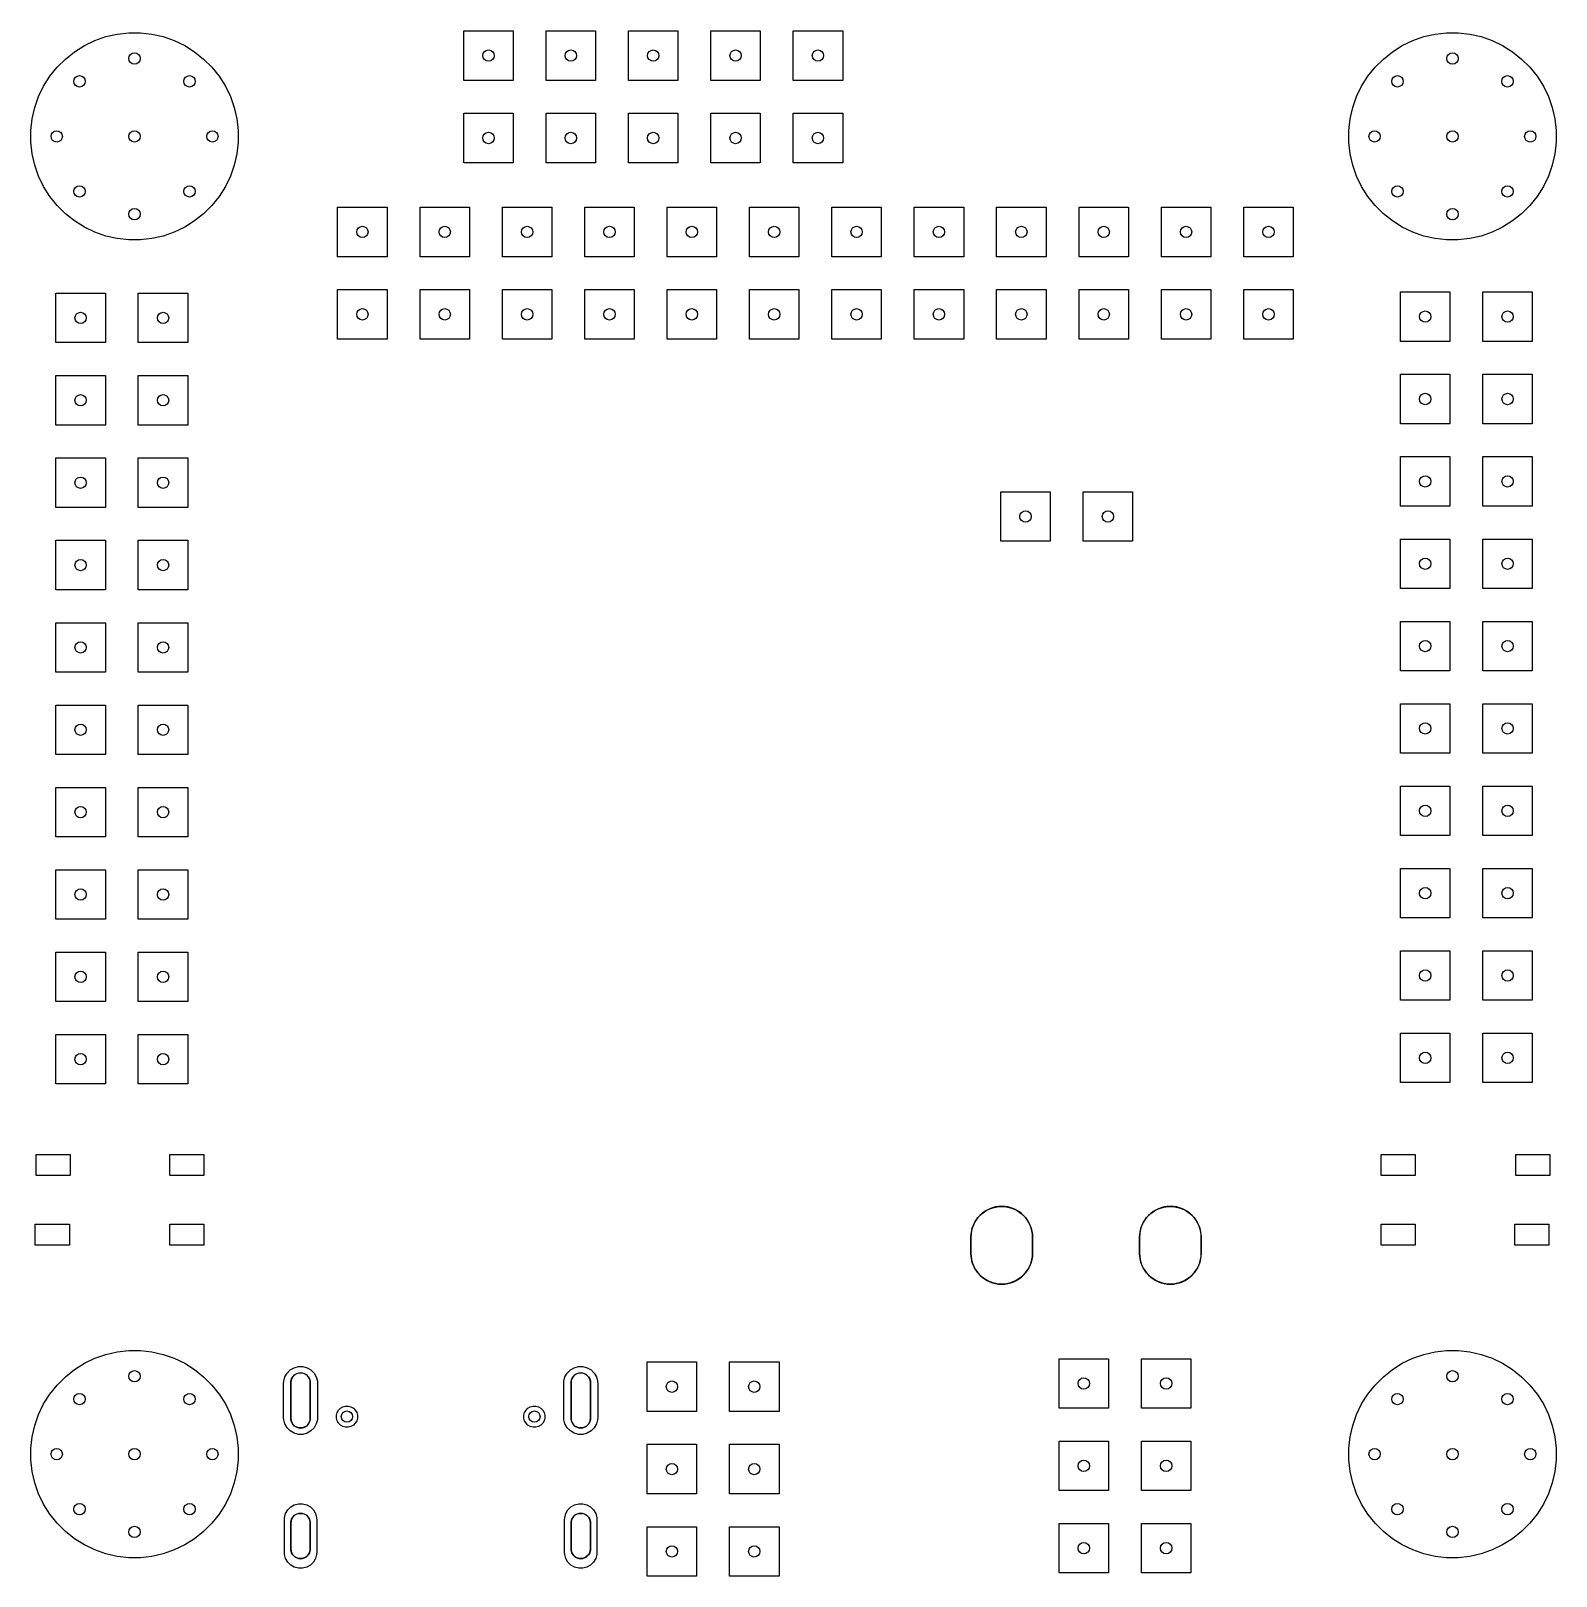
# Model space of a CAD drawing. Extents: x 0.27 to 2.13, y 0.25 to 2.13.
import ezdxf

# ---------------------------------------------------------------- set-up
doc = ezdxf.new("R2010")
doc.units = 0
doc.header["$MEASUREMENT"] = 0
doc.layers.add('BLACK', color=7, linetype='CONTINUOUS')

msp = doc.modelspace()

# ---------------------------------------------------------------- linework, layer by layer
at = {"layer": 'BLACK', "linetype": 'CONTINUOUS'}
for p, q in [((0.3518, 2.1164), (0.3651, 2.1211)), ((0.3651, 2.1211), (0.3789, 2.1242)), ((0.3789, 2.1242), (0.3929, 2.1258)), ((0.3929, 2.1258), (0.4071, 2.1258)), ((0.4071, 2.1258), (0.4211, 2.1242)), ((0.4211, 2.1242), (0.4349, 2.1211)), ((0.4349, 2.1211), (0.4482, 2.1164)), ((0.7997, 2.068), (0.7997, 2.128)), ((0.7997, 2.128), (0.8597, 2.128)), ((0.8597, 2.128), (0.8597, 2.068)), ((0.8997, 2.068), (0.8997, 2.128)), ((0.8997, 2.128), (0.9597, 2.128)), ((0.9597, 2.128), (0.9597, 2.068)), ((0.9997, 2.068), (0.9997, 2.128)), ((0.9997, 2.128), (1.0597, 2.128)), ((1.0597, 2.128), (1.0597, 2.068)), ((1.0997, 2.068), (1.0997, 2.128)), ((1.0997, 2.128), (1.1597, 2.128)), ((1.1597, 2.128), (1.1597, 2.068)), ((1.1997, 2.068), (1.1997, 2.128)), ((1.1997, 2.128), (1.2597, 2.128)), ((1.2597, 2.128), (1.2597, 2.068)), ((1.9518, 2.1164), (1.9651, 2.1211)), ((1.9651, 2.1211), (1.9789, 2.1242)), ((1.9789, 2.1242), (1.9929, 2.1258)), ((1.9929, 2.1258), (2.0071, 2.1258)), ((2.0071, 2.1258), (2.0211, 2.1242)), ((2.0211, 2.1242), (2.0349, 2.1211)), ((2.0349, 2.1211), (2.0482, 2.1164)), ((0.3161, 2.0939), (0.3271, 2.1027)), ((0.3271, 2.1027), (0.3391, 2.1103)), ((0.3391, 2.1103), (0.3518, 2.1164)), ((0.4482, 2.1164), (0.4609, 2.1103)), ((0.4609, 2.1103), (0.4729, 2.1027)), ((0.4729, 2.1027), (0.4839, 2.0939)), ((1.9161, 2.0939), (1.9271, 2.1027)), ((1.9271, 2.1027), (1.9391, 2.1103)), ((1.9391, 2.1103), (1.9518, 2.1164)), ((2.0482, 2.1164), (2.0609, 2.1103)), ((2.0609, 2.1103), (2.0729, 2.1027)), ((2.0729, 2.1027), (2.0839, 2.0939)), ((0.2973, 2.0729), (0.3061, 2.0839)), ((0.3061, 2.0839), (0.3161, 2.0939)), ((0.4839, 2.0939), (0.4939, 2.0839)), ((0.4939, 2.0839), (0.5027, 2.0729)), ((1.8973, 2.0729), (1.9061, 2.0839)), ((1.9061, 2.0839), (1.9161, 2.0939)), ((2.0839, 2.0939), (2.0939, 2.0839)), ((2.0939, 2.0839), (2.1027, 2.0729)), ((0.2897, 2.0609), (0.2973, 2.0729)), ((0.5027, 2.0729), (0.5103, 2.0609)), ((0.8597, 2.068), (0.7997, 2.068)), ((0.9597, 2.068), (0.8997, 2.068)), ((1.0597, 2.068), (0.9997, 2.068)), ((1.1597, 2.068), (1.0997, 2.068)), ((1.2597, 2.068), (1.1997, 2.068)), ((1.8897, 2.0609), (1.8973, 2.0729)), ((2.1027, 2.0729), (2.1103, 2.0609)), ((0.2789, 2.0349), (0.2836, 2.0482)), ((0.2836, 2.0482), (0.2897, 2.0609)), ((0.5103, 2.0609), (0.5164, 2.0482)), ((0.5164, 2.0482), (0.5211, 2.0349)), ((1.8789, 2.0349), (1.8836, 2.0482)), ((1.8836, 2.0482), (1.8897, 2.0609)), ((2.1103, 2.0609), (2.1164, 2.0482)), ((2.1164, 2.0482), (2.1211, 2.0349)), ((0.2758, 2.0211), (0.2789, 2.0349)), ((0.5211, 2.0349), (0.5242, 2.0211)), ((0.7997, 1.968), (0.7997, 2.028)), ((0.7997, 2.028), (0.8597, 2.028)), ((0.8597, 2.028), (0.8597, 1.968)), ((0.8997, 1.968), (0.8997, 2.028)), ((0.8997, 2.028), (0.9597, 2.028)), ((0.9597, 2.028), (0.9597, 1.968)), ((0.9997, 1.968), (0.9997, 2.028)), ((0.9997, 2.028), (1.0597, 2.028)), ((1.0597, 2.028), (1.0597, 1.968)), ((1.0997, 1.968), (1.0997, 2.028)), ((1.0997, 2.028), (1.1597, 2.028)), ((1.1597, 2.028), (1.1597, 1.968)), ((1.1997, 1.968), (1.1997, 2.028)), ((1.1997, 2.028), (1.2597, 2.028)), ((1.2597, 2.028), (1.2597, 1.968)), ((1.8758, 2.0211), (1.8789, 2.0349)), ((2.1211, 2.0349), (2.1242, 2.0211)), ((0.2742, 2.0071), (0.2758, 2.0211)), ((0.5242, 2.0211), (0.5258, 2.0071)), ((1.8742, 2.0071), (1.8758, 2.0211)), ((2.1242, 2.0211), (2.1258, 2.0071)), ((0.2742, 1.9929), (0.2742, 2.0071)), ((0.2758, 1.9789), (0.2742, 1.9929)), ((0.5258, 1.9929), (0.5242, 1.9789)), ((0.5258, 2.0071), (0.5258, 1.9929)), ((1.8742, 1.9929), (1.8742, 2.0071)), ((1.8758, 1.9789), (1.8742, 1.9929)), ((2.1258, 1.9929), (2.1242, 1.9789)), ((2.1258, 2.0071), (2.1258, 1.9929)), ((0.2789, 1.9651), (0.2758, 1.9789)), ((0.5242, 1.9789), (0.5211, 1.9651)), ((1.8789, 1.9651), (1.8758, 1.9789)), ((2.1242, 1.9789), (2.1211, 1.9651)), ((0.2836, 1.9518), (0.2789, 1.9651)), ((0.2897, 1.9391), (0.2836, 1.9518)), ((0.5164, 1.9518), (0.5103, 1.9391)), ((0.5211, 1.9651), (0.5164, 1.9518)), ((0.8597, 1.968), (0.7997, 1.968)), ((0.9597, 1.968), (0.8997, 1.968)), ((1.0597, 1.968), (0.9997, 1.968)), ((1.1597, 1.968), (1.0997, 1.968)), ((1.2597, 1.968), (1.1997, 1.968)), ((1.8836, 1.9518), (1.8789, 1.9651)), ((1.8897, 1.9391), (1.8836, 1.9518)), ((2.1164, 1.9518), (2.1103, 1.9391)), ((2.1211, 1.9651), (2.1164, 1.9518)), ((0.2973, 1.9271), (0.2897, 1.9391)), ((0.5103, 1.9391), (0.5027, 1.9271)), ((1.8973, 1.9271), (1.8897, 1.9391)), ((2.1103, 1.9391), (2.1027, 1.9271)), ((0.3061, 1.9161), (0.2973, 1.9271)), ((0.3161, 1.9061), (0.3061, 1.9161)), ((0.4939, 1.9161), (0.4839, 1.9061)), ((0.5027, 1.9271), (0.4939, 1.9161)), ((0.6466, 1.8539), (0.6466, 1.9139)), ((0.6466, 1.9139), (0.7066, 1.9139)), ((0.7066, 1.9139), (0.7066, 1.8539)), ((0.7466, 1.8539), (0.7466, 1.9139)), ((0.7466, 1.9139), (0.8066, 1.9139)), ((0.8066, 1.9139), (0.8066, 1.8539)), ((0.8466, 1.8539), (0.8466, 1.9139)), ((0.8466, 1.9139), (0.9066, 1.9139)), ((0.9066, 1.9139), (0.9066, 1.8539)), ((0.9466, 1.8539), (0.9466, 1.9139)), ((0.9466, 1.9139), (1.0066, 1.9139)), ((1.0066, 1.9139), (1.0066, 1.8539)), ((1.0466, 1.8539), (1.0466, 1.9139)), ((1.0466, 1.9139), (1.1066, 1.9139)), ((1.1066, 1.9139), (1.1066, 1.8539)), ((1.1466, 1.8539), (1.1466, 1.9139)), ((1.1466, 1.9139), (1.2066, 1.9139)), ((1.2066, 1.9139), (1.2066, 1.8539)), ((1.2466, 1.8539), (1.2466, 1.9139)), ((1.2466, 1.9139), (1.3066, 1.9139)), ((1.3066, 1.9139), (1.3066, 1.8539)), ((1.3466, 1.8539), (1.3466, 1.9139)), ((1.3466, 1.9139), (1.4066, 1.9139)), ((1.4066, 1.9139), (1.4066, 1.8539)), ((1.4466, 1.8539), (1.4466, 1.9139)), ((1.4466, 1.9139), (1.5066, 1.9139)), ((1.5066, 1.9139), (1.5066, 1.8539)), ((1.5466, 1.8539), (1.5466, 1.9139)), ((1.5466, 1.9139), (1.6066, 1.9139)), ((1.6066, 1.9139), (1.6066, 1.8539)), ((1.6466, 1.8539), (1.6466, 1.9139)), ((1.6466, 1.9139), (1.7066, 1.9139)), ((1.7066, 1.9139), (1.7066, 1.8539)), ((1.7466, 1.8539), (1.7466, 1.9139)), ((1.7466, 1.9139), (1.8066, 1.9139)), ((1.8066, 1.9139), (1.8066, 1.8539)), ((1.9061, 1.9161), (1.8973, 1.9271)), ((1.9161, 1.9061), (1.9061, 1.9161)), ((2.0939, 1.9161), (2.0839, 1.9061)), ((2.1027, 1.9271), (2.0939, 1.9161)), ((0.3271, 1.8973), (0.3161, 1.9061)), ((0.3391, 1.8897), (0.3271, 1.8973)), ((0.4729, 1.8973), (0.4609, 1.8897)), ((0.4839, 1.9061), (0.4729, 1.8973)), ((1.9271, 1.8973), (1.9161, 1.9061)), ((1.9391, 1.8897), (1.9271, 1.8973)), ((2.0729, 1.8973), (2.0609, 1.8897)), ((2.0839, 1.9061), (2.0729, 1.8973)), ((0.3518, 1.8836), (0.3391, 1.8897)), ((0.3651, 1.8789), (0.3518, 1.8836)), ((0.3789, 1.8758), (0.3651, 1.8789)), ((0.4349, 1.8789), (0.4211, 1.8758)), ((0.4482, 1.8836), (0.4349, 1.8789)), ((0.4609, 1.8897), (0.4482, 1.8836)), ((1.9518, 1.8836), (1.9391, 1.8897)), ((1.9651, 1.8789), (1.9518, 1.8836)), ((1.9789, 1.8758), (1.9651, 1.8789)), ((2.0349, 1.8789), (2.0211, 1.8758)), ((2.0482, 1.8836), (2.0349, 1.8789)), ((2.0609, 1.8897), (2.0482, 1.8836)), ((0.3929, 1.8742), (0.3789, 1.8758)), ((0.4071, 1.8742), (0.3929, 1.8742)), ((0.4211, 1.8758), (0.4071, 1.8742)), ((1.9929, 1.8742), (1.9789, 1.8758)), ((2.0071, 1.8742), (1.9929, 1.8742)), ((2.0211, 1.8758), (2.0071, 1.8742)), ((0.7066, 1.8539), (0.6466, 1.8539)), ((0.8066, 1.8539), (0.7466, 1.8539)), ((0.9066, 1.8539), (0.8466, 1.8539)), ((1.0066, 1.8539), (0.9466, 1.8539)), ((1.1066, 1.8539), (1.0466, 1.8539)), ((1.2066, 1.8539), (1.1466, 1.8539)), ((1.3066, 1.8539), (1.2466, 1.8539)), ((1.4066, 1.8539), (1.3466, 1.8539)), ((1.5066, 1.8539), (1.4466, 1.8539)), ((1.6066, 1.8539), (1.5466, 1.8539)), ((1.7066, 1.8539), (1.6466, 1.8539)), ((1.8066, 1.8539), (1.7466, 1.8539)), ((0.3046, 1.7495), (0.3046, 1.8095)), ((0.3046, 1.8095), (0.3646, 1.8095)), ((0.3646, 1.8095), (0.3646, 1.7495)), ((0.4046, 1.7495), (0.4046, 1.8095)), ((0.4046, 1.8095), (0.4646, 1.8095)), ((0.4646, 1.8095), (0.4646, 1.7495)), ((0.6466, 1.7539), (0.6466, 1.8139)), ((0.6466, 1.8139), (0.7066, 1.8139)), ((0.7066, 1.8139), (0.7066, 1.7539)), ((0.7466, 1.7539), (0.7466, 1.8139)), ((0.7466, 1.8139), (0.8066, 1.8139)), ((0.8066, 1.8139), (0.8066, 1.7539)), ((0.8466, 1.7539), (0.8466, 1.8139)), ((0.8466, 1.8139), (0.9066, 1.8139)), ((0.9066, 1.8139), (0.9066, 1.7539)), ((0.9466, 1.7539), (0.9466, 1.8139)), ((0.9466, 1.8139), (1.0066, 1.8139)), ((1.0066, 1.8139), (1.0066, 1.7539)), ((1.0466, 1.7539), (1.0466, 1.8139)), ((1.0466, 1.8139), (1.1066, 1.8139)), ((1.1066, 1.8139), (1.1066, 1.7539)), ((1.1466, 1.7539), (1.1466, 1.8139)), ((1.1466, 1.8139), (1.2066, 1.8139)), ((1.2066, 1.8139), (1.2066, 1.7539)), ((1.2466, 1.7539), (1.2466, 1.8139)), ((1.2466, 1.8139), (1.3066, 1.8139)), ((1.3066, 1.8139), (1.3066, 1.7539)), ((1.3466, 1.7539), (1.3466, 1.8139)), ((1.3466, 1.8139), (1.4066, 1.8139)), ((1.4066, 1.8139), (1.4066, 1.7539)), ((1.4466, 1.7539), (1.4466, 1.8139)), ((1.4466, 1.8139), (1.5066, 1.8139)), ((1.5066, 1.8139), (1.5066, 1.7539)), ((1.5466, 1.7539), (1.5466, 1.8139)), ((1.5466, 1.8139), (1.6066, 1.8139)), ((1.6066, 1.8139), (1.6066, 1.7539)), ((1.6466, 1.7539), (1.6466, 1.8139)), ((1.6466, 1.8139), (1.7066, 1.8139)), ((1.7066, 1.8139), (1.7066, 1.7539)), ((1.7466, 1.7539), (1.7466, 1.8139)), ((1.7466, 1.8139), (1.8066, 1.8139)), ((1.8066, 1.8139), (1.8066, 1.7539)), ((1.9369, 1.7511), (1.9369, 1.8111)), ((1.9369, 1.8111), (1.9969, 1.8111)), ((1.9969, 1.8111), (1.9969, 1.7511)), ((2.0369, 1.7511), (2.0369, 1.8111)), ((2.0369, 1.8111), (2.0969, 1.8111)), ((2.0969, 1.8111), (2.0969, 1.7511)), ((0.3646, 1.7495), (0.3046, 1.7495)), ((0.4646, 1.7495), (0.4046, 1.7495)), ((0.7066, 1.7539), (0.6466, 1.7539)), ((0.8066, 1.7539), (0.7466, 1.7539)), ((0.9066, 1.7539), (0.8466, 1.7539)), ((1.0066, 1.7539), (0.9466, 1.7539)), ((1.1066, 1.7539), (1.0466, 1.7539)), ((1.2066, 1.7539), (1.1466, 1.7539)), ((1.3066, 1.7539), (1.2466, 1.7539)), ((1.4066, 1.7539), (1.3466, 1.7539)), ((1.5066, 1.7539), (1.4466, 1.7539)), ((1.6066, 1.7539), (1.5466, 1.7539)), ((1.7066, 1.7539), (1.6466, 1.7539)), ((1.8066, 1.7539), (1.7466, 1.7539)), ((1.9969, 1.7511), (1.9369, 1.7511)), ((2.0969, 1.7511), (2.0369, 1.7511)), ((0.3046, 1.6495), (0.3046, 1.7095)), ((0.3046, 1.7095), (0.3646, 1.7095)), ((0.3646, 1.7095), (0.3646, 1.6495)), ((0.4046, 1.6495), (0.4046, 1.7095)), ((0.4046, 1.7095), (0.4646, 1.7095)), ((0.4646, 1.7095), (0.4646, 1.6495)), ((1.9369, 1.6511), (1.9369, 1.7111)), ((1.9369, 1.7111), (1.9969, 1.7111)), ((1.9969, 1.7111), (1.9969, 1.6511)), ((2.0369, 1.6511), (2.0369, 1.7111)), ((2.0369, 1.7111), (2.0969, 1.7111)), ((2.0969, 1.7111), (2.0969, 1.6511)), ((1.9969, 1.6511), (1.9369, 1.6511)), ((2.0969, 1.6511), (2.0369, 1.6511)), ((0.3646, 1.6495), (0.3046, 1.6495)), ((0.4646, 1.6495), (0.4046, 1.6495)), ((0.3046, 1.5495), (0.3046, 1.6095)), ((0.3046, 1.6095), (0.3646, 1.6095)), ((0.3646, 1.6095), (0.3646, 1.5495)), ((0.4046, 1.5495), (0.4046, 1.6095)), ((0.4046, 1.6095), (0.4646, 1.6095)), ((0.4646, 1.6095), (0.4646, 1.5495)), ((1.9369, 1.5511), (1.9369, 1.6111)), ((1.9369, 1.6111), (1.9969, 1.6111)), ((1.9969, 1.6111), (1.9969, 1.5511)), ((2.0369, 1.5511), (2.0369, 1.6111)), ((2.0369, 1.6111), (2.0969, 1.6111)), ((2.0969, 1.6111), (2.0969, 1.5511)), ((1.4517, 1.5084), (1.4517, 1.5684)), ((1.4517, 1.5684), (1.5117, 1.5684)), ((1.5117, 1.5684), (1.5117, 1.5084)), ((1.5517, 1.5084), (1.5517, 1.5684)), ((1.5517, 1.5684), (1.6117, 1.5684)), ((1.6117, 1.5684), (1.6117, 1.5084)), ((0.3646, 1.5495), (0.3046, 1.5495)), ((0.4646, 1.5495), (0.4046, 1.5495)), ((1.9969, 1.5511), (1.9369, 1.5511)), ((2.0969, 1.5511), (2.0369, 1.5511)), ((0.3046, 1.4495), (0.3046, 1.5095)), ((0.3046, 1.5095), (0.3646, 1.5095)), ((0.3646, 1.5095), (0.3646, 1.4495)), ((0.4046, 1.4495), (0.4046, 1.5095)), ((0.4046, 1.5095), (0.4646, 1.5095)), ((0.4646, 1.5095), (0.4646, 1.4495)), ((1.5117, 1.5084), (1.4517, 1.5084)), ((1.6117, 1.5084), (1.5517, 1.5084)), ((1.9369, 1.4511), (1.9369, 1.5111)), ((1.9369, 1.5111), (1.9969, 1.5111)), ((1.9969, 1.5111), (1.9969, 1.4511)), ((2.0369, 1.4511), (2.0369, 1.5111)), ((2.0369, 1.5111), (2.0969, 1.5111)), ((2.0969, 1.5111), (2.0969, 1.4511)), ((0.3646, 1.4495), (0.3046, 1.4495)), ((0.4646, 1.4495), (0.4046, 1.4495)), ((1.9969, 1.4511), (1.9369, 1.4511)), ((2.0969, 1.4511), (2.0369, 1.4511)), ((0.3046, 1.3495), (0.3046, 1.4095)), ((0.3046, 1.4095), (0.3646, 1.4095)), ((0.3646, 1.4095), (0.3646, 1.3495)), ((0.4046, 1.3495), (0.4046, 1.4095)), ((0.4046, 1.4095), (0.4646, 1.4095)), ((0.4646, 1.4095), (0.4646, 1.3495)), ((1.9369, 1.3511), (1.9369, 1.4111)), ((1.9369, 1.4111), (1.9969, 1.4111)), ((1.9969, 1.4111), (1.9969, 1.3511)), ((2.0369, 1.3511), (2.0369, 1.4111)), ((2.0369, 1.4111), (2.0969, 1.4111)), ((2.0969, 1.4111), (2.0969, 1.3511)), ((1.9969, 1.3511), (1.9369, 1.3511)), ((2.0969, 1.3511), (2.0369, 1.3511)), ((0.3646, 1.3495), (0.3046, 1.3495)), ((0.4646, 1.3495), (0.4046, 1.3495)), ((0.3046, 1.2495), (0.3046, 1.3095)), ((0.3046, 1.3095), (0.3646, 1.3095)), ((0.3646, 1.3095), (0.3646, 1.2495)), ((0.4046, 1.2495), (0.4046, 1.3095)), ((0.4046, 1.3095), (0.4646, 1.3095)), ((0.4646, 1.3095), (0.4646, 1.2495)), ((1.9369, 1.2511), (1.9369, 1.3111)), ((1.9369, 1.3111), (1.9969, 1.3111)), ((1.9969, 1.3111), (1.9969, 1.2511)), ((2.0369, 1.2511), (2.0369, 1.3111)), ((2.0369, 1.3111), (2.0969, 1.3111)), ((2.0969, 1.3111), (2.0969, 1.2511)), ((0.3646, 1.2495), (0.3046, 1.2495)), ((0.4646, 1.2495), (0.4046, 1.2495)), ((1.9969, 1.2511), (1.9369, 1.2511)), ((2.0969, 1.2511), (2.0369, 1.2511)), ((0.3046, 1.1495), (0.3046, 1.2095)), ((0.3046, 1.2095), (0.3646, 1.2095)), ((0.3646, 1.2095), (0.3646, 1.1495)), ((0.4046, 1.1495), (0.4046, 1.2095)), ((0.4046, 1.2095), (0.4646, 1.2095)), ((0.4646, 1.2095), (0.4646, 1.1495)), ((1.9369, 1.1511), (1.9369, 1.2111)), ((1.9369, 1.2111), (1.9969, 1.2111)), ((1.9969, 1.2111), (1.9969, 1.1511)), ((2.0369, 1.1511), (2.0369, 1.2111)), ((2.0369, 1.2111), (2.0969, 1.2111)), ((2.0969, 1.2111), (2.0969, 1.1511)), ((0.3646, 1.1495), (0.3046, 1.1495)), ((0.4646, 1.1495), (0.4046, 1.1495)), ((1.9969, 1.1511), (1.9369, 1.1511)), ((2.0969, 1.1511), (2.0369, 1.1511)), ((0.3046, 1.0495), (0.3046, 1.1095)), ((0.3046, 1.1095), (0.3646, 1.1095)), ((0.3646, 1.1095), (0.3646, 1.0495)), ((0.4046, 1.0495), (0.4046, 1.1095)), ((0.4046, 1.1095), (0.4646, 1.1095)), ((0.4646, 1.1095), (0.4646, 1.0495)), ((1.9369, 1.0511), (1.9369, 1.1111)), ((1.9369, 1.1111), (1.9969, 1.1111)), ((1.9969, 1.1111), (1.9969, 1.0511)), ((2.0369, 1.0511), (2.0369, 1.1111)), ((2.0369, 1.1111), (2.0969, 1.1111)), ((2.0969, 1.1111), (2.0969, 1.0511)), ((1.9969, 1.0511), (1.9369, 1.0511)), ((2.0969, 1.0511), (2.0369, 1.0511)), ((0.3646, 1.0495), (0.3046, 1.0495)), ((0.4646, 1.0495), (0.4046, 1.0495)), ((0.3046, 0.9495), (0.3046, 1.0095)), ((0.3046, 1.0095), (0.3646, 1.0095)), ((0.3646, 1.0095), (0.3646, 0.9495)), ((0.4046, 0.9495), (0.4046, 1.0095)), ((0.4046, 1.0095), (0.4646, 1.0095)), ((0.4646, 1.0095), (0.4646, 0.9495)), ((1.9369, 0.9511), (1.9369, 1.0111)), ((1.9369, 1.0111), (1.9969, 1.0111)), ((1.9969, 1.0111), (1.9969, 0.9511)), ((2.0369, 0.9511), (2.0369, 1.0111)), ((2.0369, 1.0111), (2.0969, 1.0111)), ((2.0969, 1.0111), (2.0969, 0.9511)), ((0.3646, 0.9495), (0.3046, 0.9495)), ((0.4646, 0.9495), (0.4046, 0.9495)), ((1.9969, 0.9511), (1.9369, 0.9511)), ((2.0969, 0.9511), (2.0369, 0.9511)), ((0.3046, 0.8495), (0.3046, 0.9095)), ((0.3046, 0.9095), (0.3646, 0.9095)), ((0.3646, 0.9095), (0.3646, 0.8495)), ((0.4046, 0.8495), (0.4046, 0.9095)), ((0.4046, 0.9095), (0.4646, 0.9095)), ((0.4646, 0.9095), (0.4646, 0.8495)), ((1.9369, 0.8511), (1.9369, 0.9111)), ((1.9369, 0.9111), (1.9969, 0.9111)), ((1.9969, 0.9111), (1.9969, 0.8511)), ((2.0369, 0.8511), (2.0369, 0.9111)), ((2.0369, 0.9111), (2.0969, 0.9111)), ((2.0969, 0.9111), (2.0969, 0.8511)), ((0.3646, 0.8495), (0.3046, 0.8495)), ((0.4646, 0.8495), (0.4046, 0.8495)), ((1.9969, 0.8511), (1.9369, 0.8511)), ((2.0969, 0.8511), (2.0369, 0.8511)), ((0.2805, 0.7382), (0.2805, 0.7638)), ((0.2805, 0.7638), (0.3219, 0.7638)), ((0.3219, 0.7638), (0.3219, 0.7382)), ((0.4429, 0.7382), (0.4429, 0.7638)), ((0.4429, 0.7638), (0.4843, 0.7638)), ((0.4843, 0.7638), (0.4843, 0.7382)), ((1.9134, 0.7382), (1.9134, 0.7638)), ((1.9134, 0.7638), (1.9547, 0.7638)), ((1.9547, 0.7638), (1.9547, 0.7382)), ((2.0768, 0.7382), (2.0768, 0.7638)), ((2.0768, 0.7638), (2.1181, 0.7638)), ((2.1181, 0.7638), (2.1181, 0.7382)), ((0.3219, 0.7382), (0.2805, 0.7382)), ((0.4843, 0.7382), (0.4429, 0.7382)), ((1.9547, 0.7382), (1.9134, 0.7382)), ((2.1181, 0.7382), (2.0768, 0.7382)), ((1.429, 0.6923), (1.4351, 0.6964)), ((1.429, 0.6923), (1.4351, 0.6964)), ((1.4351, 0.6964), (1.4419, 0.6992)), ((1.4351, 0.6964), (1.4419, 0.6992)), ((1.4419, 0.6992), (1.4491, 0.7006)), ((1.4419, 0.6992), (1.4491, 0.7006)), ((1.4491, 0.7006), (1.4564, 0.7006)), ((1.4491, 0.7006), (1.4564, 0.7006)), ((1.4564, 0.7006), (1.4636, 0.6992)), ((1.4564, 0.7006), (1.4636, 0.6992)), ((1.4636, 0.6992), (1.4704, 0.6964)), ((1.4636, 0.6992), (1.4704, 0.6964)), ((1.4704, 0.6964), (1.4765, 0.6923)), ((1.4704, 0.6964), (1.4765, 0.6923)), ((1.6338, 0.6923), (1.6398, 0.6964)), ((1.6338, 0.6923), (1.6398, 0.6964)), ((1.6398, 0.6964), (1.6466, 0.6992)), ((1.6398, 0.6964), (1.6466, 0.6992)), ((1.6466, 0.6992), (1.6538, 0.7006)), ((1.6466, 0.6992), (1.6538, 0.7006)), ((1.6538, 0.7006), (1.6611, 0.7006)), ((1.6538, 0.7006), (1.6611, 0.7006)), ((1.6611, 0.7006), (1.6683, 0.6992)), ((1.6611, 0.7006), (1.6683, 0.6992)), ((1.6683, 0.6992), (1.6751, 0.6964)), ((1.6683, 0.6992), (1.6751, 0.6964)), ((1.6751, 0.6964), (1.6812, 0.6923)), ((1.6751, 0.6964), (1.6812, 0.6923)), ((0.2795, 0.6535), (0.2795, 0.6791)), ((0.2795, 0.6791), (0.3209, 0.6791)), ((0.3209, 0.6791), (0.3209, 0.6535)), ((0.4429, 0.6535), (0.4429, 0.6791)), ((0.4429, 0.6791), (0.4843, 0.6791)), ((0.4843, 0.6791), (0.4843, 0.6535)), ((1.417, 0.6742), (1.4198, 0.681)), ((1.417, 0.6742), (1.4198, 0.681)), ((1.4198, 0.681), (1.4238, 0.6871)), ((1.4198, 0.681), (1.4238, 0.6871)), ((1.4238, 0.6871), (1.429, 0.6923)), ((1.4238, 0.6871), (1.429, 0.6923)), ((1.4765, 0.6923), (1.4817, 0.6871)), ((1.4765, 0.6923), (1.4817, 0.6871)), ((1.4817, 0.6871), (1.4857, 0.681)), ((1.4817, 0.6871), (1.4857, 0.681)), ((1.4857, 0.681), (1.4885, 0.6742)), ((1.4857, 0.681), (1.4885, 0.6742)), ((1.6217, 0.6742), (1.6245, 0.681)), ((1.6217, 0.6742), (1.6245, 0.681)), ((1.6245, 0.681), (1.6286, 0.6871)), ((1.6245, 0.681), (1.6286, 0.6871)), ((1.6286, 0.6871), (1.6338, 0.6923)), ((1.6286, 0.6871), (1.6338, 0.6923)), ((1.6812, 0.6923), (1.6864, 0.6871)), ((1.6812, 0.6923), (1.6864, 0.6871)), ((1.6864, 0.6871), (1.6905, 0.681)), ((1.6864, 0.6871), (1.6905, 0.681)), ((1.6905, 0.681), (1.6933, 0.6742)), ((1.6905, 0.681), (1.6933, 0.6742)), ((1.9134, 0.6535), (1.9134, 0.6791)), ((1.9134, 0.6791), (1.9547, 0.6791)), ((1.9547, 0.6791), (1.9547, 0.6535)), ((2.0758, 0.6535), (2.0758, 0.6791)), ((2.0758, 0.6791), (2.1171, 0.6791)), ((2.1171, 0.6791), (2.1171, 0.6535)), ((1.4154, 0.6634), (1.4155, 0.6671)), ((1.4154, 0.6634), (1.4155, 0.6671)), ((1.4154, 0.6437), (1.4154, 0.6634)), ((1.4154, 0.6437), (1.4154, 0.6634)), ((1.4155, 0.6671), (1.417, 0.6742)), ((1.4155, 0.6671), (1.417, 0.6742)), ((1.4885, 0.6742), (1.49, 0.6671)), ((1.4885, 0.6742), (1.49, 0.6671)), ((1.49, 0.6671), (1.4902, 0.6634)), ((1.49, 0.6671), (1.4902, 0.6634)), ((1.4902, 0.6634), (1.4902, 0.6437)), ((1.4902, 0.6634), (1.4902, 0.6437)), ((1.6201, 0.6634), (1.6203, 0.6671)), ((1.6201, 0.6634), (1.6203, 0.6671)), ((1.6201, 0.6437), (1.6201, 0.6634)), ((1.6201, 0.6437), (1.6201, 0.6634)), ((1.6203, 0.6671), (1.6217, 0.6742)), ((1.6203, 0.6671), (1.6217, 0.6742)), ((1.6933, 0.6742), (1.6947, 0.6671)), ((1.6933, 0.6742), (1.6947, 0.6671)), ((1.6947, 0.6671), (1.6949, 0.6634)), ((1.6947, 0.6671), (1.6949, 0.6634)), ((1.6949, 0.6634), (1.6949, 0.6437)), ((1.6949, 0.6634), (1.6949, 0.6437)), ((0.3209, 0.6535), (0.2795, 0.6535)), ((0.4843, 0.6535), (0.4429, 0.6535)), ((1.4155, 0.64), (1.4154, 0.6437)), ((1.4155, 0.64), (1.4154, 0.6437)), ((1.417, 0.6328), (1.4155, 0.64)), ((1.417, 0.6328), (1.4155, 0.64)), ((1.49, 0.64), (1.4885, 0.6328)), ((1.49, 0.64), (1.4885, 0.6328)), ((1.4902, 0.6437), (1.49, 0.64)), ((1.4902, 0.6437), (1.49, 0.64)), ((1.6203, 0.64), (1.6201, 0.6437)), ((1.6203, 0.64), (1.6201, 0.6437)), ((1.6217, 0.6328), (1.6203, 0.64)), ((1.6217, 0.6328), (1.6203, 0.64)), ((1.6947, 0.64), (1.6933, 0.6328)), ((1.6947, 0.64), (1.6933, 0.6328)), ((1.6949, 0.6437), (1.6947, 0.64)), ((1.6949, 0.6437), (1.6947, 0.64)), ((1.9547, 0.6535), (1.9134, 0.6535)), ((2.1171, 0.6535), (2.0758, 0.6535)), ((1.4198, 0.6261), (1.417, 0.6328)), ((1.4198, 0.6261), (1.417, 0.6328)), ((1.4238, 0.62), (1.4198, 0.6261)), ((1.4238, 0.62), (1.4198, 0.6261)), ((1.429, 0.6148), (1.4238, 0.62)), ((1.429, 0.6148), (1.4238, 0.62)), ((1.4817, 0.62), (1.4765, 0.6148)), ((1.4817, 0.62), (1.4765, 0.6148)), ((1.4857, 0.6261), (1.4817, 0.62)), ((1.4857, 0.6261), (1.4817, 0.62)), ((1.4885, 0.6328), (1.4857, 0.6261)), ((1.4885, 0.6328), (1.4857, 0.6261)), ((1.6245, 0.6261), (1.6217, 0.6328)), ((1.6245, 0.6261), (1.6217, 0.6328)), ((1.6286, 0.62), (1.6245, 0.6261)), ((1.6286, 0.62), (1.6245, 0.6261)), ((1.6338, 0.6148), (1.6286, 0.62)), ((1.6338, 0.6148), (1.6286, 0.62)), ((1.6864, 0.62), (1.6812, 0.6148)), ((1.6864, 0.62), (1.6812, 0.6148)), ((1.6905, 0.6261), (1.6864, 0.62)), ((1.6905, 0.6261), (1.6864, 0.62)), ((1.6933, 0.6328), (1.6905, 0.6261)), ((1.6933, 0.6328), (1.6905, 0.6261)), ((1.4351, 0.6107), (1.429, 0.6148)), ((1.4351, 0.6107), (1.429, 0.6148)), ((1.4419, 0.6079), (1.4351, 0.6107)), ((1.4419, 0.6079), (1.4351, 0.6107)), ((1.4491, 0.6065), (1.4419, 0.6079)), ((1.4491, 0.6065), (1.4419, 0.6079)), ((1.4564, 0.6065), (1.4491, 0.6065)), ((1.4564, 0.6065), (1.4491, 0.6065)), ((1.4636, 0.6079), (1.4564, 0.6065)), ((1.4636, 0.6079), (1.4564, 0.6065)), ((1.4704, 0.6107), (1.4636, 0.6079)), ((1.4704, 0.6107), (1.4636, 0.6079)), ((1.4765, 0.6148), (1.4704, 0.6107)), ((1.4765, 0.6148), (1.4704, 0.6107)), ((1.6398, 0.6107), (1.6338, 0.6148)), ((1.6398, 0.6107), (1.6338, 0.6148)), ((1.6466, 0.6079), (1.6398, 0.6107)), ((1.6466, 0.6079), (1.6398, 0.6107)), ((1.6538, 0.6065), (1.6466, 0.6079)), ((1.6538, 0.6065), (1.6466, 0.6079)), ((1.6611, 0.6065), (1.6538, 0.6065)), ((1.6611, 0.6065), (1.6538, 0.6065)), ((1.6683, 0.6079), (1.6611, 0.6065)), ((1.6683, 0.6079), (1.6611, 0.6065)), ((1.6751, 0.6107), (1.6683, 0.6079)), ((1.6751, 0.6107), (1.6683, 0.6079)), ((1.6812, 0.6148), (1.6751, 0.6107)), ((1.6812, 0.6148), (1.6751, 0.6107)), ((0.3789, 0.5242), (0.3929, 0.5258)), ((0.3929, 0.5258), (0.4071, 0.5258)), ((0.4071, 0.5258), (0.4211, 0.5242)), ((1.9789, 0.5242), (1.9929, 0.5258)), ((1.9929, 0.5258), (2.0071, 0.5258)), ((2.0071, 0.5258), (2.0211, 0.5242)), ((0.3271, 0.5027), (0.3391, 0.5103)), ((0.3391, 0.5103), (0.3518, 0.5164)), ((0.3518, 0.5164), (0.3651, 0.5211)), ((0.3651, 0.5211), (0.3789, 0.5242)), ((0.4211, 0.5242), (0.4349, 0.5211)), ((0.4349, 0.5211), (0.4482, 0.5164)), ((0.4482, 0.5164), (0.4609, 0.5103)), ((0.4609, 0.5103), (0.4729, 0.5027)), ((1.0224, 0.4519), (1.0224, 0.5119)), ((1.0224, 0.5119), (1.0824, 0.5119)), ((1.0824, 0.5119), (1.0824, 0.4519)), ((1.1224, 0.4519), (1.1224, 0.5119)), ((1.1224, 0.5119), (1.1824, 0.5119)), ((1.1824, 0.5119), (1.1824, 0.4519)), ((1.5224, 0.4558), (1.5224, 0.5158)), ((1.5224, 0.5158), (1.5824, 0.5158)), ((1.5824, 0.5158), (1.5824, 0.4558)), ((1.6224, 0.4558), (1.6224, 0.5158)), ((1.6224, 0.5158), (1.6824, 0.5158)), ((1.6824, 0.5158), (1.6824, 0.4558)), ((1.9271, 0.5027), (1.9391, 0.5103)), ((1.9391, 0.5103), (1.9518, 0.5164)), ((1.9518, 0.5164), (1.9651, 0.5211)), ((1.9651, 0.5211), (1.9789, 0.5242)), ((2.0211, 0.5242), (2.0349, 0.5211)), ((2.0349, 0.5211), (2.0482, 0.5164)), ((2.0482, 0.5164), (2.0609, 0.5103)), ((2.0609, 0.5103), (2.0729, 0.5027)), ((0.3061, 0.4839), (0.3161, 0.4939)), ((0.3161, 0.4939), (0.3271, 0.5027)), ((0.4729, 0.5027), (0.4839, 0.4939)), ((0.4839, 0.4939), (0.4939, 0.4839)), ((0.5809, 0.4858), (0.5811, 0.4885)), ((0.5811, 0.4885), (0.5825, 0.4937)), ((0.5825, 0.4937), (0.5852, 0.4984)), ((0.5852, 0.4984), (0.589, 0.5022)), ((0.589, 0.5022), (0.5937, 0.5049)), ((0.5898, 0.4868), (0.5899, 0.4884)), ((0.5899, 0.4884), (0.5907, 0.4913)), ((0.5907, 0.4913), (0.5922, 0.494)), ((0.5922, 0.494), (0.5944, 0.4962)), ((0.5937, 0.5049), (0.5989, 0.5063)), ((0.5944, 0.4962), (0.5971, 0.4977)), ((0.5971, 0.4977), (0.6, 0.4985)), ((0.5989, 0.5063), (0.6043, 0.5063)), ((0.6, 0.4985), (0.6031, 0.4985)), ((0.6031, 0.4985), (0.6061, 0.4977)), ((0.6043, 0.5063), (0.6095, 0.5049)), ((0.6061, 0.4977), (0.6088, 0.4962)), ((0.6088, 0.4962), (0.6109, 0.494)), ((0.6095, 0.5049), (0.6142, 0.5022)), ((0.6109, 0.494), (0.6125, 0.4913)), ((0.6125, 0.4913), (0.6133, 0.4884)), ((0.6133, 0.4884), (0.6134, 0.4868)), ((0.6142, 0.5022), (0.618, 0.4984)), ((0.618, 0.4984), (0.6207, 0.4937)), ((0.6207, 0.4937), (0.6221, 0.4885)), ((0.6221, 0.4885), (0.6222, 0.4858)), ((0.9211, 0.4858), (0.9212, 0.4885)), ((0.9212, 0.4885), (0.9226, 0.4937)), ((0.9226, 0.4937), (0.9253, 0.4984)), ((0.9253, 0.4984), (0.9291, 0.5022)), ((0.9291, 0.5022), (0.9338, 0.5049)), ((0.9299, 0.4868), (0.93, 0.4884)), ((0.93, 0.4884), (0.9308, 0.4913)), ((0.9308, 0.4913), (0.9324, 0.494)), ((0.9324, 0.494), (0.9345, 0.4962)), ((0.9338, 0.5049), (0.939, 0.5063)), ((0.9345, 0.4962), (0.9372, 0.4977)), ((0.9372, 0.4977), (0.9402, 0.4985)), ((0.939, 0.5063), (0.9444, 0.5063)), ((0.9402, 0.4985), (0.9433, 0.4985)), ((0.9433, 0.4985), (0.9463, 0.4977)), ((0.9444, 0.5063), (0.9496, 0.5049)), ((0.9463, 0.4977), (0.9489, 0.4962)), ((0.9489, 0.4962), (0.9511, 0.494)), ((0.9496, 0.5049), (0.9543, 0.5022)), ((0.9511, 0.494), (0.9526, 0.4913)), ((0.9526, 0.4913), (0.9534, 0.4884)), ((0.9534, 0.4884), (0.9535, 0.4868)), ((0.9543, 0.5022), (0.9581, 0.4984)), ((0.9581, 0.4984), (0.9608, 0.4937)), ((0.9608, 0.4937), (0.9622, 0.4885)), ((0.9622, 0.4885), (0.9624, 0.4858)), ((1.9061, 0.4839), (1.9161, 0.4939)), ((1.9161, 0.4939), (1.9271, 0.5027)), ((2.0729, 0.5027), (2.0839, 0.4939)), ((2.0839, 0.4939), (2.0939, 0.4839)), ((0.2897, 0.4609), (0.2973, 0.4729)), ((0.2973, 0.4729), (0.3061, 0.4839)), ((0.4939, 0.4839), (0.5027, 0.4729)), ((0.5027, 0.4729), (0.5103, 0.4609)), ((0.5809, 0.4445), (0.5809, 0.4858)), ((0.5898, 0.4435), (0.5898, 0.4868)), ((0.6134, 0.4868), (0.6134, 0.4435)), ((0.6222, 0.4858), (0.6222, 0.4445)), ((0.9211, 0.4445), (0.9211, 0.4858)), ((0.9299, 0.4435), (0.9299, 0.4868)), ((0.9535, 0.4868), (0.9535, 0.4435)), ((0.9624, 0.4858), (0.9624, 0.4445)), ((1.8897, 0.4609), (1.8973, 0.4729)), ((1.8973, 0.4729), (1.9061, 0.4839)), ((2.0939, 0.4839), (2.1027, 0.4729)), ((2.1027, 0.4729), (2.1103, 0.4609)), ((0.2836, 0.4482), (0.2897, 0.4609)), ((0.5103, 0.4609), (0.5164, 0.4482)), ((0.6452, 0.4471), (0.6461, 0.4504)), ((0.6461, 0.4504), (0.6477, 0.4533)), ((0.6477, 0.4533), (0.6501, 0.4556)), ((0.6501, 0.4556), (0.653, 0.4573)), ((0.653, 0.4573), (0.6562, 0.4582)), ((0.6562, 0.4582), (0.6595, 0.4582)), ((0.6595, 0.4582), (0.6628, 0.4573)), ((0.6628, 0.4573), (0.6657, 0.4556)), ((0.6657, 0.4556), (0.668, 0.4533)), ((0.668, 0.4533), (0.6697, 0.4504)), ((0.6697, 0.4504), (0.6706, 0.4471)), ((0.8727, 0.4471), (0.8736, 0.4504)), ((0.8736, 0.4504), (0.8753, 0.4533)), ((0.8753, 0.4533), (0.8776, 0.4556)), ((0.8776, 0.4556), (0.8805, 0.4573)), ((0.8805, 0.4573), (0.8838, 0.4582)), ((0.8838, 0.4582), (0.8871, 0.4582)), ((0.8871, 0.4582), (0.8903, 0.4573)), ((0.8903, 0.4573), (0.8932, 0.4556)), ((0.8932, 0.4556), (0.8956, 0.4533)), ((0.8956, 0.4533), (0.8973, 0.4504)), ((0.8973, 0.4504), (0.8981, 0.4471)), ((1.0824, 0.4519), (1.0224, 0.4519)), ((1.1824, 0.4519), (1.1224, 0.4519)), ((1.5824, 0.4558), (1.5224, 0.4558)), ((1.6824, 0.4558), (1.6224, 0.4558)), ((1.8836, 0.4482), (1.8897, 0.4609)), ((2.1103, 0.4609), (2.1164, 0.4482)), ((0.2758, 0.4211), (0.2789, 0.4349)), ((0.2789, 0.4349), (0.2836, 0.4482)), ((0.5164, 0.4482), (0.5211, 0.4349)), ((0.5211, 0.4349), (0.5242, 0.4211)), ((0.5811, 0.4418), (0.5809, 0.4445)), ((0.5825, 0.4366), (0.5811, 0.4418)), ((0.5852, 0.4319), (0.5825, 0.4366)), ((0.589, 0.4281), (0.5852, 0.4319)), ((0.5899, 0.442), (0.5898, 0.4435)), ((0.5907, 0.439), (0.5899, 0.442)), ((0.5922, 0.4363), (0.5907, 0.439)), ((0.5944, 0.4341), (0.5922, 0.4363)), ((0.5971, 0.4326), (0.5944, 0.4341)), ((0.6, 0.4318), (0.5971, 0.4326)), ((0.6031, 0.4318), (0.6, 0.4318)), ((0.6061, 0.4326), (0.6031, 0.4318)), ((0.6088, 0.4341), (0.6061, 0.4326)), ((0.6109, 0.4363), (0.6088, 0.4341)), ((0.6125, 0.439), (0.6109, 0.4363)), ((0.6133, 0.442), (0.6125, 0.439)), ((0.6134, 0.4435), (0.6133, 0.442)), ((0.618, 0.4319), (0.6142, 0.4281)), ((0.6207, 0.4366), (0.618, 0.4319)), ((0.6221, 0.4418), (0.6207, 0.4366)), ((0.6222, 0.4445), (0.6221, 0.4418)), ((0.6452, 0.4438), (0.6452, 0.4471)), ((0.6461, 0.4406), (0.6452, 0.4438)), ((0.6477, 0.4377), (0.6461, 0.4406)), ((0.6501, 0.4353), (0.6477, 0.4377)), ((0.653, 0.4337), (0.6501, 0.4353)), ((0.6562, 0.4328), (0.653, 0.4337)), ((0.6595, 0.4328), (0.6562, 0.4328)), ((0.6628, 0.4337), (0.6595, 0.4328)), ((0.6657, 0.4353), (0.6628, 0.4337)), ((0.668, 0.4377), (0.6657, 0.4353)), ((0.6697, 0.4406), (0.668, 0.4377)), ((0.6706, 0.4438), (0.6697, 0.4406)), ((0.6706, 0.4471), (0.6706, 0.4438)), ((0.8727, 0.4438), (0.8727, 0.4471)), ((0.8736, 0.4406), (0.8727, 0.4438)), ((0.8753, 0.4377), (0.8736, 0.4406)), ((0.8776, 0.4353), (0.8753, 0.4377)), ((0.8805, 0.4337), (0.8776, 0.4353)), ((0.8838, 0.4328), (0.8805, 0.4337)), ((0.8871, 0.4328), (0.8838, 0.4328)), ((0.8903, 0.4337), (0.8871, 0.4328)), ((0.8932, 0.4353), (0.8903, 0.4337)), ((0.8956, 0.4377), (0.8932, 0.4353)), ((0.8973, 0.4406), (0.8956, 0.4377)), ((0.8981, 0.4438), (0.8973, 0.4406)), ((0.8981, 0.4471), (0.8981, 0.4438)), ((0.9212, 0.4418), (0.9211, 0.4445)), ((0.9226, 0.4366), (0.9212, 0.4418)), ((0.9253, 0.4319), (0.9226, 0.4366)), ((0.9291, 0.4281), (0.9253, 0.4319)), ((0.93, 0.442), (0.9299, 0.4435)), ((0.9308, 0.439), (0.93, 0.442)), ((0.9324, 0.4363), (0.9308, 0.439)), ((0.9345, 0.4341), (0.9324, 0.4363)), ((0.9372, 0.4326), (0.9345, 0.4341)), ((0.9402, 0.4318), (0.9372, 0.4326)), ((0.9433, 0.4318), (0.9402, 0.4318)), ((0.9463, 0.4326), (0.9433, 0.4318)), ((0.9489, 0.4341), (0.9463, 0.4326)), ((0.9511, 0.4363), (0.9489, 0.4341)), ((0.9526, 0.439), (0.9511, 0.4363)), ((0.9534, 0.442), (0.9526, 0.439)), ((0.9535, 0.4435), (0.9534, 0.442)), ((0.9581, 0.4319), (0.9543, 0.4281)), ((0.9608, 0.4366), (0.9581, 0.4319)), ((0.9622, 0.4418), (0.9608, 0.4366)), ((0.9624, 0.4445), (0.9622, 0.4418)), ((1.8758, 0.4211), (1.8789, 0.4349)), ((1.8789, 0.4349), (1.8836, 0.4482)), ((2.1164, 0.4482), (2.1211, 0.4349)), ((2.1211, 0.4349), (2.1242, 0.4211)), ((0.2742, 0.4071), (0.2758, 0.4211)), ((0.5242, 0.4211), (0.5258, 0.4071)), ((0.5937, 0.4254), (0.589, 0.4281)), ((0.5989, 0.424), (0.5937, 0.4254)), ((0.6043, 0.424), (0.5989, 0.424)), ((0.6095, 0.4254), (0.6043, 0.424)), ((0.6142, 0.4281), (0.6095, 0.4254)), ((0.9338, 0.4254), (0.9291, 0.4281)), ((0.939, 0.424), (0.9338, 0.4254)), ((0.9444, 0.424), (0.939, 0.424)), ((0.9496, 0.4254), (0.9444, 0.424)), ((0.9543, 0.4281), (0.9496, 0.4254)), ((1.5224, 0.3558), (1.5224, 0.4158)), ((1.5224, 0.4158), (1.5824, 0.4158)), ((1.5824, 0.4158), (1.5824, 0.3558)), ((1.6224, 0.3558), (1.6224, 0.4158)), ((1.6224, 0.4158), (1.6824, 0.4158)), ((1.6824, 0.4158), (1.6824, 0.3558)), ((1.8742, 0.4071), (1.8758, 0.4211)), ((2.1242, 0.4211), (2.1258, 0.4071)), ((0.2742, 0.3929), (0.2742, 0.4071)), ((0.5258, 0.4071), (0.5258, 0.3929)), ((1.0224, 0.3519), (1.0224, 0.4119)), ((1.0224, 0.4119), (1.0824, 0.4119)), ((1.0824, 0.4119), (1.0824, 0.3519)), ((1.1224, 0.3519), (1.1224, 0.4119)), ((1.1224, 0.4119), (1.1824, 0.4119)), ((1.1824, 0.4119), (1.1824, 0.3519)), ((1.8742, 0.3929), (1.8742, 0.4071)), ((2.1258, 0.4071), (2.1258, 0.3929)), ((0.2758, 0.3789), (0.2742, 0.3929)), ((0.2789, 0.3651), (0.2758, 0.3789)), ((0.5242, 0.3789), (0.5211, 0.3651)), ((0.5258, 0.3929), (0.5242, 0.3789)), ((1.8758, 0.3789), (1.8742, 0.3929)), ((1.8789, 0.3651), (1.8758, 0.3789)), ((2.1242, 0.3789), (2.1211, 0.3651)), ((2.1258, 0.3929), (2.1242, 0.3789)), ((0.2836, 0.3518), (0.2789, 0.3651)), ((0.5211, 0.3651), (0.5164, 0.3518)), ((1.8836, 0.3518), (1.8789, 0.3651)), ((2.1211, 0.3651), (2.1164, 0.3518)), ((0.2897, 0.3391), (0.2836, 0.3518)), ((0.2973, 0.3271), (0.2897, 0.3391)), ((0.5103, 0.3391), (0.5027, 0.3271)), ((0.5164, 0.3518), (0.5103, 0.3391)), ((0.5896, 0.3359), (0.594, 0.3385)), ((0.594, 0.3385), (0.599, 0.3398)), ((0.599, 0.3398), (0.6041, 0.3398)), ((0.6041, 0.3398), (0.6091, 0.3385)), ((0.6091, 0.3385), (0.6136, 0.3359)), ((0.9297, 0.3359), (0.9342, 0.3385)), ((0.9342, 0.3385), (0.9392, 0.3398)), ((0.9392, 0.3398), (0.9443, 0.3398)), ((0.9443, 0.3398), (0.9493, 0.3385)), ((0.9493, 0.3385), (0.9537, 0.3359)), ((1.0824, 0.3519), (1.0224, 0.3519)), ((1.1824, 0.3519), (1.1224, 0.3519)), ((1.5824, 0.3558), (1.5224, 0.3558)), ((1.6824, 0.3558), (1.6224, 0.3558)), ((1.8897, 0.3391), (1.8836, 0.3518)), ((1.8973, 0.3271), (1.8897, 0.3391)), ((2.1103, 0.3391), (2.1027, 0.3271)), ((2.1164, 0.3518), (2.1103, 0.3391)), ((0.3061, 0.3161), (0.2973, 0.3271)), ((0.5027, 0.3271), (0.4939, 0.3161)), ((0.5819, 0.3203), (0.5821, 0.3228)), ((0.5819, 0.2809), (0.5819, 0.3203)), ((0.5821, 0.3228), (0.5834, 0.3278)), ((0.5834, 0.3278), (0.586, 0.3323)), ((0.586, 0.3323), (0.5896, 0.3359)), ((0.5899, 0.3179), (0.5907, 0.3209)), ((0.5907, 0.3209), (0.5922, 0.3235)), ((0.5922, 0.3235), (0.5944, 0.3257)), ((0.5944, 0.3257), (0.5971, 0.3273)), ((0.5971, 0.3273), (0.6, 0.328)), ((0.6, 0.328), (0.6031, 0.328)), ((0.6031, 0.328), (0.6061, 0.3273)), ((0.6061, 0.3273), (0.6088, 0.3257)), ((0.6088, 0.3257), (0.6109, 0.3235)), ((0.6109, 0.3235), (0.6125, 0.3209)), ((0.6125, 0.3209), (0.6133, 0.3179)), ((0.6136, 0.3359), (0.6172, 0.3323)), ((0.6172, 0.3323), (0.6198, 0.3278)), ((0.6198, 0.3278), (0.6211, 0.3228)), ((0.6211, 0.3228), (0.6213, 0.3203)), ((0.6213, 0.3203), (0.6213, 0.2809)), ((0.922, 0.3203), (0.9222, 0.3228)), ((0.922, 0.2809), (0.922, 0.3203)), ((0.9222, 0.3228), (0.9235, 0.3278)), ((0.9235, 0.3278), (0.9261, 0.3323)), ((0.9261, 0.3323), (0.9297, 0.3359)), ((0.93, 0.3179), (0.9308, 0.3209)), ((0.9308, 0.3209), (0.9324, 0.3235)), ((0.9324, 0.3235), (0.9345, 0.3257)), ((0.9345, 0.3257), (0.9372, 0.3273)), ((0.9372, 0.3273), (0.9402, 0.328)), ((0.9402, 0.328), (0.9433, 0.328)), ((0.9433, 0.328), (0.9463, 0.3273)), ((0.9463, 0.3273), (0.9489, 0.3257)), ((0.9489, 0.3257), (0.9511, 0.3235)), ((0.9511, 0.3235), (0.9526, 0.3209)), ((0.9526, 0.3209), (0.9534, 0.3179)), ((0.9537, 0.3359), (0.9573, 0.3323)), ((0.9573, 0.3323), (0.9599, 0.3278)), ((0.9599, 0.3278), (0.9612, 0.3228)), ((0.9612, 0.3228), (0.9614, 0.3203)), ((0.9614, 0.3203), (0.9614, 0.2809)), ((1.9061, 0.3161), (1.8973, 0.3271)), ((2.1027, 0.3271), (2.0939, 0.3161)), ((0.3161, 0.3061), (0.3061, 0.3161)), ((0.3271, 0.2973), (0.3161, 0.3061)), ((0.4839, 0.3061), (0.4729, 0.2973)), ((0.4939, 0.3161), (0.4839, 0.3061)), ((0.5898, 0.3163), (0.5899, 0.3179)), ((0.5898, 0.2848), (0.5898, 0.3163)), ((0.6133, 0.3179), (0.6134, 0.3163)), ((0.6134, 0.3163), (0.6134, 0.2848)), ((0.9299, 0.3163), (0.93, 0.3179)), ((0.9299, 0.2848), (0.9299, 0.3163)), ((0.9534, 0.3179), (0.9535, 0.3163)), ((0.9535, 0.3163), (0.9535, 0.2848)), ((1.0224, 0.2519), (1.0224, 0.3119)), ((1.0224, 0.3119), (1.0824, 0.3119)), ((1.0824, 0.3119), (1.0824, 0.2519)), ((1.1224, 0.2519), (1.1224, 0.3119)), ((1.1224, 0.3119), (1.1824, 0.3119)), ((1.1824, 0.3119), (1.1824, 0.2519)), ((1.5224, 0.2558), (1.5224, 0.3158)), ((1.5224, 0.3158), (1.5824, 0.3158)), ((1.5824, 0.3158), (1.5824, 0.2558)), ((1.6224, 0.2558), (1.6224, 0.3158)), ((1.6224, 0.3158), (1.6824, 0.3158)), ((1.6824, 0.3158), (1.6824, 0.2558)), ((1.9161, 0.3061), (1.9061, 0.3161)), ((1.9271, 0.2973), (1.9161, 0.3061)), ((2.0839, 0.3061), (2.0729, 0.2973)), ((2.0939, 0.3161), (2.0839, 0.3061)), ((0.3391, 0.2897), (0.3271, 0.2973)), ((0.3518, 0.2836), (0.3391, 0.2897)), ((0.3651, 0.2789), (0.3518, 0.2836)), ((0.4482, 0.2836), (0.4349, 0.2789)), ((0.4609, 0.2897), (0.4482, 0.2836)), ((0.4729, 0.2973), (0.4609, 0.2897)), ((0.5899, 0.2833), (0.5898, 0.2848)), ((0.5907, 0.2803), (0.5899, 0.2833)), ((0.6133, 0.2833), (0.6125, 0.2803)), ((0.6134, 0.2848), (0.6133, 0.2833)), ((0.93, 0.2833), (0.9299, 0.2848)), ((0.9308, 0.2803), (0.93, 0.2833)), ((0.9534, 0.2833), (0.9526, 0.2803)), ((0.9535, 0.2848), (0.9534, 0.2833)), ((1.9391, 0.2897), (1.9271, 0.2973)), ((1.9518, 0.2836), (1.9391, 0.2897)), ((1.9651, 0.2789), (1.9518, 0.2836)), ((2.0482, 0.2836), (2.0349, 0.2789)), ((2.0609, 0.2897), (2.0482, 0.2836)), ((2.0729, 0.2973), (2.0609, 0.2897)), ((0.3789, 0.2758), (0.3651, 0.2789)), ((0.3929, 0.2742), (0.3789, 0.2758)), ((0.4071, 0.2742), (0.3929, 0.2742)), ((0.4211, 0.2758), (0.4071, 0.2742)), ((0.4349, 0.2789), (0.4211, 0.2758)), ((0.5821, 0.2783), (0.5819, 0.2809)), ((0.5834, 0.2734), (0.5821, 0.2783)), ((0.586, 0.2689), (0.5834, 0.2734)), ((0.5896, 0.2653), (0.586, 0.2689)), ((0.594, 0.2627), (0.5896, 0.2653)), ((0.5922, 0.2777), (0.5907, 0.2803)), ((0.5944, 0.2755), (0.5922, 0.2777)), ((0.599, 0.2614), (0.594, 0.2627)), ((0.5971, 0.2739), (0.5944, 0.2755)), ((0.6, 0.2731), (0.5971, 0.2739)), ((0.6031, 0.2731), (0.6, 0.2731)), ((0.6061, 0.2739), (0.6031, 0.2731)), ((0.6091, 0.2627), (0.6041, 0.2614)), ((0.6088, 0.2755), (0.6061, 0.2739)), ((0.6109, 0.2777), (0.6088, 0.2755)), ((0.6136, 0.2653), (0.6091, 0.2627)), ((0.6125, 0.2803), (0.6109, 0.2777)), ((0.6172, 0.2689), (0.6136, 0.2653)), ((0.6198, 0.2734), (0.6172, 0.2689)), ((0.6211, 0.2783), (0.6198, 0.2734)), ((0.6213, 0.2809), (0.6211, 0.2783)), ((0.9222, 0.2783), (0.922, 0.2809)), ((0.9235, 0.2734), (0.9222, 0.2783)), ((0.9261, 0.2689), (0.9235, 0.2734)), ((0.9297, 0.2653), (0.9261, 0.2689)), ((0.9342, 0.2627), (0.9297, 0.2653)), ((0.9324, 0.2777), (0.9308, 0.2803)), ((0.9345, 0.2755), (0.9324, 0.2777)), ((0.9392, 0.2614), (0.9342, 0.2627)), ((0.9372, 0.2739), (0.9345, 0.2755)), ((0.9402, 0.2731), (0.9372, 0.2739)), ((0.9433, 0.2731), (0.9402, 0.2731)), ((0.9463, 0.2739), (0.9433, 0.2731)), ((0.9493, 0.2627), (0.9443, 0.2614)), ((0.9489, 0.2755), (0.9463, 0.2739)), ((0.9511, 0.2777), (0.9489, 0.2755)), ((0.9537, 0.2653), (0.9493, 0.2627)), ((0.9526, 0.2803), (0.9511, 0.2777)), ((0.9573, 0.2689), (0.9537, 0.2653)), ((0.9599, 0.2734), (0.9573, 0.2689)), ((0.9612, 0.2783), (0.9599, 0.2734)), ((0.9614, 0.2809), (0.9612, 0.2783)), ((1.9789, 0.2758), (1.9651, 0.2789)), ((1.9929, 0.2742), (1.9789, 0.2758)), ((2.0071, 0.2742), (1.9929, 0.2742)), ((2.0211, 0.2758), (2.0071, 0.2742)), ((2.0349, 0.2789), (2.0211, 0.2758)), ((0.6041, 0.2614), (0.599, 0.2614)), ((0.9443, 0.2614), (0.9392, 0.2614)), ((1.0824, 0.2519), (1.0224, 0.2519)), ((1.1824, 0.2519), (1.1224, 0.2519)), ((1.5824, 0.2558), (1.5224, 0.2558)), ((1.6824, 0.2558), (1.6224, 0.2558))]:
    msp.add_line(p, q, dxfattribs=at)
at = {"layer": 'BLACK'}
for centre in [(0.4, 2.0945), (0.8297, 2.098), (0.9297, 2.098), (1.0297, 2.098), (1.1297, 2.098), (1.2297, 2.098), (2, 2.0945), (0.3332, 2.0668), (0.4668, 2.0668), (1.9332, 2.0668), (2.0668, 2.0668), (0.3055, 2), (0.4, 2), (0.4945, 2), (0.8297, 1.998), (0.9297, 1.998), (1.0297, 1.998), (1.1297, 1.998), (1.2297, 1.998), (1.9055, 2), (2, 2), (2.0945, 2), (0.3332, 1.9332), (0.4668, 1.9332), (1.9332, 1.9332), (2.0668, 1.9332), (0.4, 1.9055), (2, 1.9055), (0.6766, 1.8839), (0.7766, 1.8839), (0.8766, 1.8839), (0.9766, 1.8839), (1.0766, 1.8839), (1.1766, 1.8839), (1.2766, 1.8839), (1.3766, 1.8839), (1.4766, 1.8839), (1.5766, 1.8839), (1.6766, 1.8839), (1.7766, 1.8839), (0.3346, 1.7795), (0.4346, 1.7795), (0.6766, 1.7839), (0.7766, 1.7839), (0.8766, 1.7839), (0.9766, 1.7839), (1.0766, 1.7839), (1.1766, 1.7839), (1.2766, 1.7839), (1.3766, 1.7839), (1.4766, 1.7839), (1.5766, 1.7839), (1.6766, 1.7839), (1.7766, 1.7839), (1.9669, 1.7811), (2.0669, 1.7811), (0.3346, 1.6795), (0.4346, 1.6795), (1.9669, 1.6811), (2.0669, 1.6811), (0.3346, 1.5795), (0.4346, 1.5795), (1.9669, 1.5811), (2.0669, 1.5811), (1.4817, 1.5384), (1.5817, 1.5384), (0.3346, 1.4795), (0.4346, 1.4795), (1.9669, 1.4811), (2.0669, 1.4811), (0.3346, 1.3795), (0.4346, 1.3795), (1.9669, 1.3811), (2.0669, 1.3811), (0.3346, 1.2795), (0.4346, 1.2795), (1.9669, 1.2811), (2.0669, 1.2811), (0.3346, 1.1795), (0.4346, 1.1795), (1.9669, 1.1811), (2.0669, 1.1811), (0.3346, 1.0795), (0.4346, 1.0795), (1.9669, 1.0811), (2.0669, 1.0811), (0.3346, 0.9795), (0.4346, 0.9795), (1.9669, 0.9811), (2.0669, 0.9811), (0.3346, 0.8795), (0.4346, 0.8795), (1.9669, 0.8811), (2.0669, 0.8811), (0.4, 0.4945), (1.0524, 0.4819), (1.1524, 0.4819), (1.5524, 0.4858), (1.6524, 0.4858), (2, 0.4945), (0.3332, 0.4668), (0.4668, 0.4668), (1.9332, 0.4668), (2.0668, 0.4668), (0.6579, 0.4455), (0.8854, 0.4455), (0.3055, 0.4), (0.4, 0.4), (0.4945, 0.4), (1.9055, 0.4), (2, 0.4), (2.0945, 0.4), (1.0524, 0.3819), (1.1524, 0.3819), (1.5524, 0.3858), (1.6524, 0.3858), (0.3332, 0.3332), (0.4668, 0.3332), (1.9332, 0.3332), (2.0668, 0.3332), (0.4, 0.3055), (2, 0.3055), (1.0524, 0.2819), (1.1524, 0.2819), (1.5524, 0.2858), (1.6524, 0.2858)]:
    msp.add_circle(centre, 0.00689, dxfattribs=at)
at = {"layer": 'WHITE', "linetype": 'CONTINUOUS'}
for p, q in [((1.4154, 0.6634), (1.4154, 0.6437)), ((1.4902, 0.6437), (1.4902, 0.6634)), ((1.6201, 0.6634), (1.6201, 0.6437)), ((1.6949, 0.6437), (1.6949, 0.6634)), ((0.5898, 0.4868), (0.5898, 0.4435)), ((0.6134, 0.4435), (0.6134, 0.4868)), ((0.9299, 0.4868), (0.9299, 0.4435)), ((0.9535, 0.4435), (0.9535, 0.4868)), ((0.5898, 0.3163), (0.5898, 0.2848)), ((0.6134, 0.2848), (0.6134, 0.3163)), ((0.9299, 0.3163), (0.9299, 0.2848)), ((0.9535, 0.2848), (0.9535, 0.3163))]:
    msp.add_line(p, q, dxfattribs=at)
at = {"layer": 'WHITE'}
for centre in [(0.4, 2.0945), (0.8297, 2.098), (0.9297, 2.098), (1.0297, 2.098), (1.1297, 2.098), (1.2297, 2.098), (2, 2.0945), (0.3332, 2.0668), (0.4668, 2.0668), (1.9332, 2.0668), (2.0668, 2.0668), (0.3055, 2), (0.4, 2), (0.4945, 2), (0.8297, 1.998), (0.9297, 1.998), (1.0297, 1.998), (1.1297, 1.998), (1.2297, 1.998), (1.9055, 2), (2, 2), (2.0945, 2), (0.3332, 1.9332), (0.4668, 1.9332), (1.9332, 1.9332), (2.0668, 1.9332), (0.4, 1.9055), (2, 1.9055), (0.6766, 1.8839), (0.7766, 1.8839), (0.8766, 1.8839), (0.9766, 1.8839), (1.0766, 1.8839), (1.1766, 1.8839), (1.2766, 1.8839), (1.3766, 1.8839), (1.4766, 1.8839), (1.5766, 1.8839), (1.6766, 1.8839), (1.7766, 1.8839), (0.3346, 1.7795), (0.4346, 1.7795), (0.6766, 1.7839), (0.7766, 1.7839), (0.8766, 1.7839), (0.9766, 1.7839), (1.0766, 1.7839), (1.1766, 1.7839), (1.2766, 1.7839), (1.3766, 1.7839), (1.4766, 1.7839), (1.5766, 1.7839), (1.6766, 1.7839), (1.7766, 1.7839), (1.9669, 1.7811), (2.0669, 1.7811), (0.3346, 1.6795), (0.4346, 1.6795), (1.9669, 1.6811), (2.0669, 1.6811), (0.3346, 1.5795), (0.4346, 1.5795), (1.9669, 1.5811), (2.0669, 1.5811), (1.4817, 1.5384), (1.5817, 1.5384), (0.3346, 1.4795), (0.4346, 1.4795), (1.9669, 1.4811), (2.0669, 1.4811), (0.3346, 1.3795), (0.4346, 1.3795), (1.9669, 1.3811), (2.0669, 1.3811), (0.3346, 1.2795), (0.4346, 1.2795), (1.9669, 1.2811), (2.0669, 1.2811), (0.3346, 1.1795), (0.4346, 1.1795), (1.9669, 1.1811), (2.0669, 1.1811), (0.3346, 1.0795), (0.4346, 1.0795), (1.9669, 1.0811), (2.0669, 1.0811), (0.3346, 0.9795), (0.4346, 0.9795), (1.9669, 0.9811), (2.0669, 0.9811), (0.3346, 0.8795), (0.4346, 0.8795), (1.9669, 0.8811), (2.0669, 0.8811), (0.4, 0.4945), (1.0524, 0.4819), (1.1524, 0.4819), (1.5524, 0.4858), (1.6524, 0.4858), (2, 0.4945), (0.3332, 0.4668), (0.4668, 0.4668), (1.9332, 0.4668), (2.0668, 0.4668), (0.6579, 0.4455), (0.8854, 0.4455), (0.3055, 0.4), (0.4, 0.4), (0.4945, 0.4), (1.9055, 0.4), (2, 0.4), (2.0945, 0.4), (1.0524, 0.3819), (1.1524, 0.3819), (1.5524, 0.3858), (1.6524, 0.3858), (0.3332, 0.3332), (0.4668, 0.3332), (1.9332, 0.3332), (2.0668, 0.3332), (0.4, 0.3055), (2, 0.3055), (1.0524, 0.2819), (1.1524, 0.2819), (1.5524, 0.2858), (1.6524, 0.2858)]:
    msp.add_circle(centre, 0.00689, dxfattribs=at)
for centre, radius, start, end in [((1.4528, 0.6634), 0.0374, 0, 180), ((1.6575, 0.6634), 0.0374, 0, 180), ((1.4528, 0.6437), 0.0374, -180, 0), ((1.6575, 0.6437), 0.0374, 180, 360), ((0.6016, 0.4868), 0.0118, 0, 180), ((0.9417, 0.4868), 0.0118, 0, 180), ((0.6016, 0.4435), 0.0118, 180, 360), ((0.9417, 0.4435), 0.0118, 180, 360), ((0.6016, 0.3163), 0.0118, 0, 180), ((0.9417, 0.3163), 0.0118, 0, 180), ((0.6016, 0.2848), 0.0118, 180, 360), ((0.9417, 0.2848), 0.0118, 180, 360)]:
    msp.add_arc(centre, radius, start, end, dxfattribs=at)

doc.saveas('drawing.dxf')
